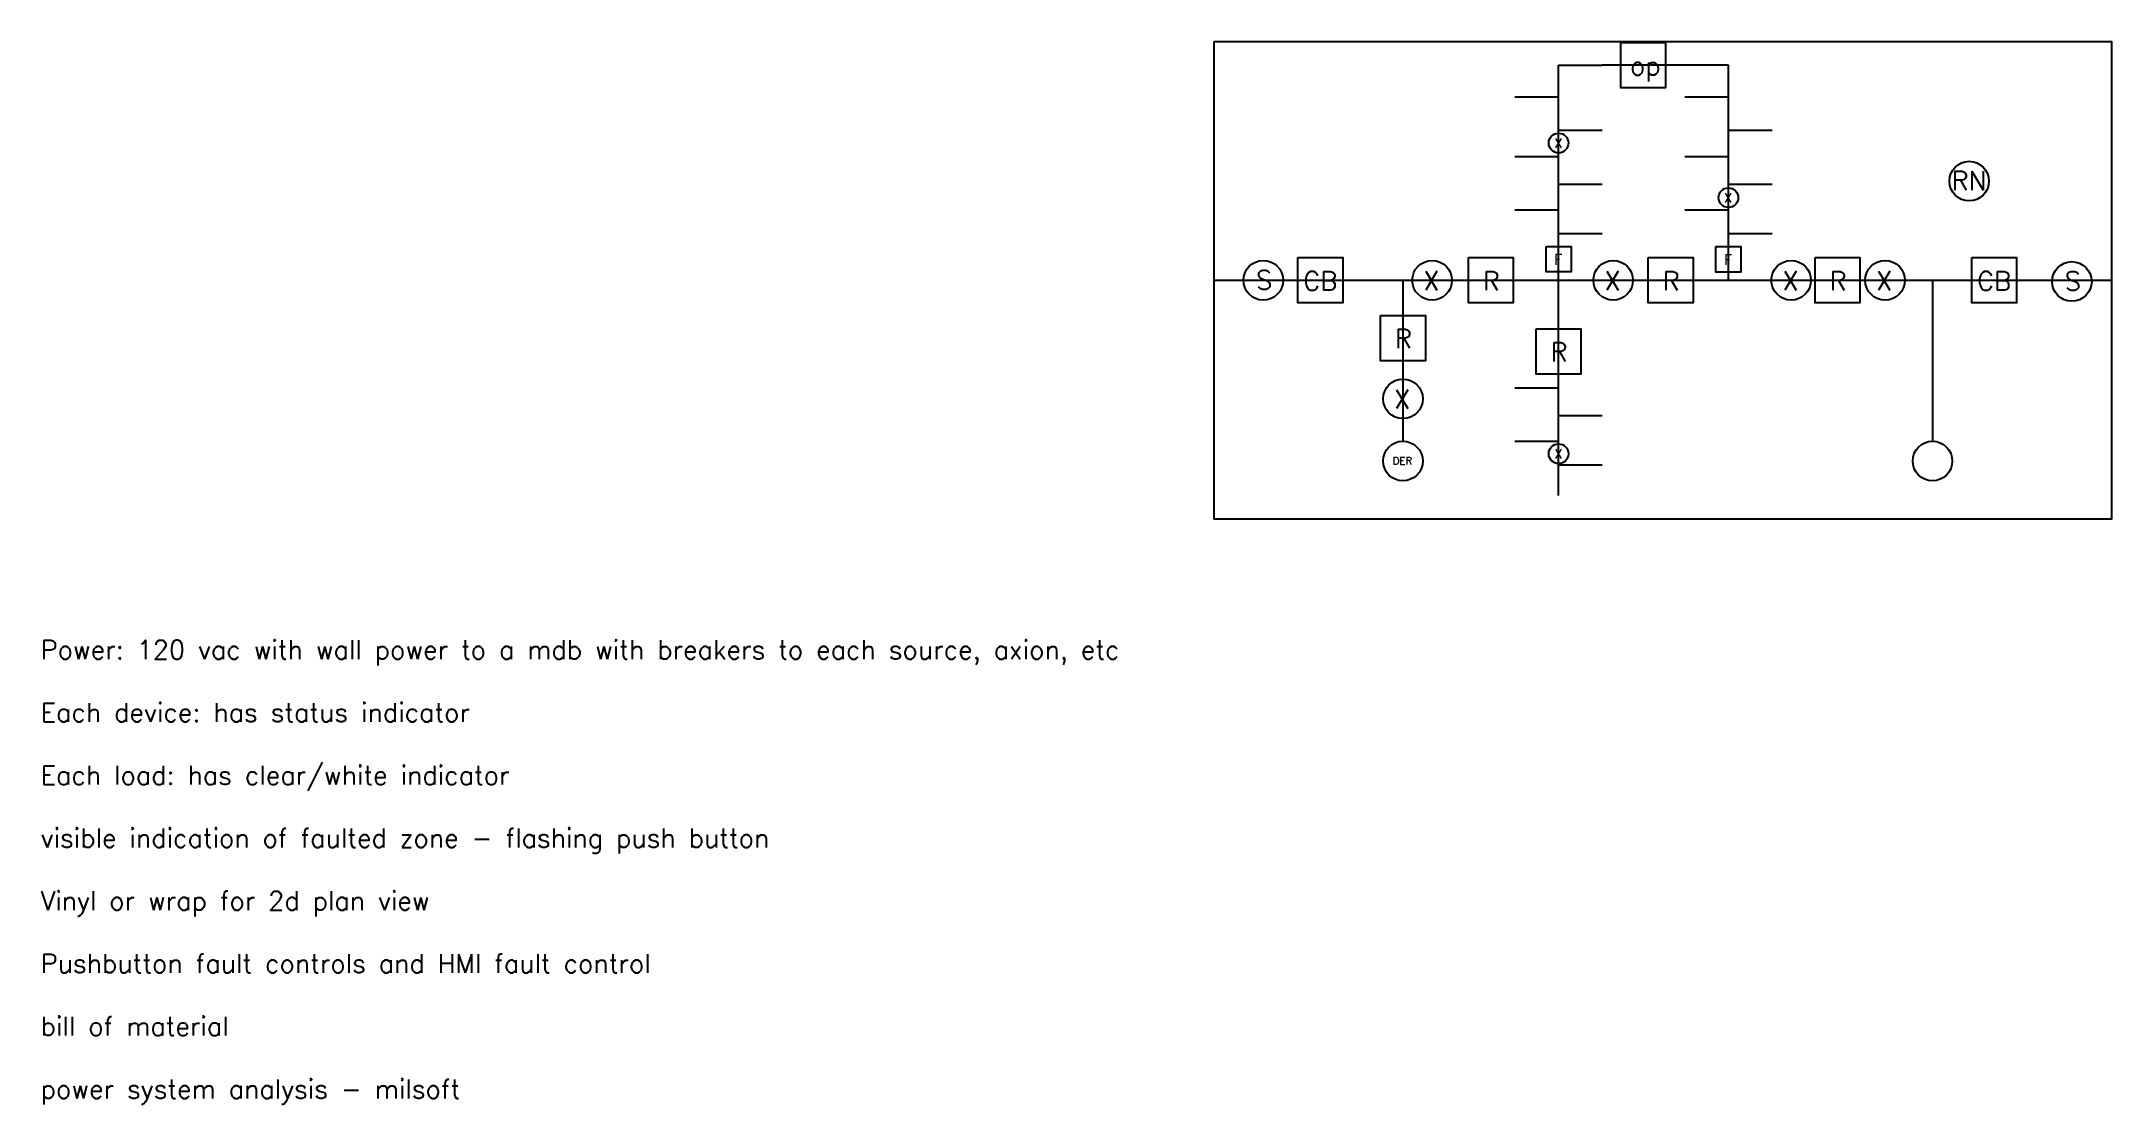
# Model space of a CAD drawing. Header units: millimetres. Extents: x -10.7 to 61.2, y -27.2 to 7.
# Drawn here: x -10.68 to 16.8, y -7.07 to 7.05 of the extents above; entities that cross this region are included whole.
import ezdxf

# ---------------------------------------------------------------- set-up
doc = ezdxf.new("R2010")
doc.units = ezdxf.units.MM
doc.layers.get('0').update_dxf_attribs({"linetype": 'CONTINUOUS'})
doc.styles.add('ROMANS', font='ROMANS')

msp = doc.modelspace()

# ---------------------------------------------------------------- texts
at = {"attachment_point": 1, "style": 'ROMANS'}
for s, insert, char_height, width in [('op', (10.407, 6.85), 0.25, 0.38095), ('X', (9.401, 5.76), 0.125, 0.08333), ('RN', (14.677, 5.323), 0.25, 0.41667), ('X', (11.656, 5.033), 0.125, 0.08333), ('F', (9.401, 4.223), 0.14, 0.08674), ('F', (11.655, 4.22), 0.14, 0.08674), ('S', (5.442, 4.005), 0.25, 0.16667), ('CB', (6.07, 3.993), 0.25, 0.42857), ('X', (7.663, 3.996), 0.25, 0.16667), ('R', (8.453, 3.993), 0.25, 0.16667), ('X', (10.067, 3.996), 0.25, 0.16667), ('R', (10.841, 3.993), 0.25, 0.16667), ('X', (12.431, 3.996), 0.25, 0.16667), ('R', (13.057, 3.993), 0.25, 0.16667), ('X', (13.677, 3.996), 0.25, 0.16667), ('CB', (15.017, 3.993), 0.25, 0.42857), ('S', (16.179, 3.99), 0.25, 0.16667), ('R', (7.287, 3.225), 0.25, 0.16667), ('R', (9.353, 3.048), 0.25, 0.16667), ('X', (7.277, 2.422), 0.25, 0.16667), ('DER', (7.255, 1.528), 0.1, 0.2619), ('X', (9.401, 1.632), 0.125, 0.08333), ('Power: 120 vac with wall power to a mdb with breakers to each source, axion, etc\\P\\PEach device: has status indicator\\P\\PEach load: has clear/white indicator\\P\\Pvisible indication of faulted zone - flashing push button\\P\\PVinyl or wrap for 2d plan view\\P\\PPushbutton fault controls and HMI fault control\\P\\Pbill of material\\P\\Ppower system analysis - milsoft', (-10.695, -0.907), 0.25, 16.6756)]:
    msp.add_mtext(s, dxfattribs=dict(at, insert=insert, char_height=char_height, width=width))

# ---------------------------------------------------------------- linework, layer by layer
for p, q in [((9.459, 3.875), (9.459, 6.732)), ((9.459, 6.732), (10.039, 6.732)), ((11.715, 6.732), (10.039, 6.732)), ((11.715, 3.875), (11.715, 6.732)), ((8.879, 6.312), (9.459, 6.312)), ((11.134, 6.312), (11.715, 6.312)), ((9.459, 5.87), (10.039, 5.87)), ((11.715, 5.87), (12.295, 5.87)), ((8.879, 5.519), (9.459, 5.519)), ((11.134, 5.519), (11.715, 5.519)), ((9.459, 5.151), (10.039, 5.151)), ((11.715, 5.151), (12.295, 5.151)), ((8.879, 4.81), (9.459, 4.81)), ((11.134, 4.81), (11.715, 4.81)), ((9.459, 4.497), (10.039, 4.497)), ((11.715, 4.497), (12.295, 4.497)), ((4.887, 3.875), (16.802, 3.875)), ((7.393, 3.875), (7.393, 1.738)), ((9.459, 1.018), (9.459, 3.875)), ((14.424, 3.875), (14.424, 1.738)), ((8.879, 2.447), (9.459, 2.447)), ((9.459, 2.078), (10.039, 2.078)), ((8.879, 1.737), (9.459, 1.737)), ((9.459, 1.424), (10.039, 1.424))]:
    msp.add_line(p, q)
for points in [[(4.887, 7.049), (16.802, 7.049), (16.802, 0.701), (4.887, 0.701)], [(10.286, 7.033), (10.881, 7.033), (10.881, 6.431), (10.286, 6.431)], [(5.999, 4.176), (6.594, 4.176), (6.594, 3.574), (5.999, 3.574)], [(8.263, 4.176), (8.857, 4.176), (8.857, 3.574), (8.263, 3.574)], [(9.295, 4.326), (9.628, 4.326), (9.628, 3.989), (9.295, 3.989)], [(10.651, 4.176), (11.245, 4.176), (11.245, 3.574), (10.651, 3.574)], [(11.548, 4.323), (11.881, 4.323), (11.881, 3.985), (11.548, 3.985)], [(12.866, 4.176), (13.461, 4.176), (13.461, 3.574), (12.866, 3.574)], [(14.946, 4.176), (15.541, 4.176), (15.541, 3.574), (14.946, 3.574)], [(7.096, 3.409), (7.691, 3.409), (7.691, 2.806), (7.096, 2.806)], [(9.162, 3.232), (9.757, 3.232), (9.757, 2.63), (9.162, 2.63)]]:
    msp.add_lwpolyline(points, close=True)
for centre, radius in [((9.459, 5.699), 0.131), ((14.911, 5.193), 0.263), ((11.715, 4.973), 0.131), ((5.539, 3.875), 0.263), ((7.78, 3.875), 0.263), ((10.184, 3.875), 0.263), ((12.547, 3.875), 0.263), ((13.794, 3.875), 0.263), ((16.275, 3.86), 0.263), ((7.393, 2.301), 0.263), ((7.393, 1.475), 0.263), ((9.459, 1.572), 0.131), ((14.424, 1.475), 0.263)]:
    msp.add_circle(centre, radius)

msp.set_redraw_order([(e.dxf.handle, doc.entitydb.next_handle()) for e in msp.query("TEXT MTEXT ATTDEF DIMENSION ARC_DIMENSION")])  # texts and dimensions are drawn at this point

doc.saveas('drawing.dxf')
